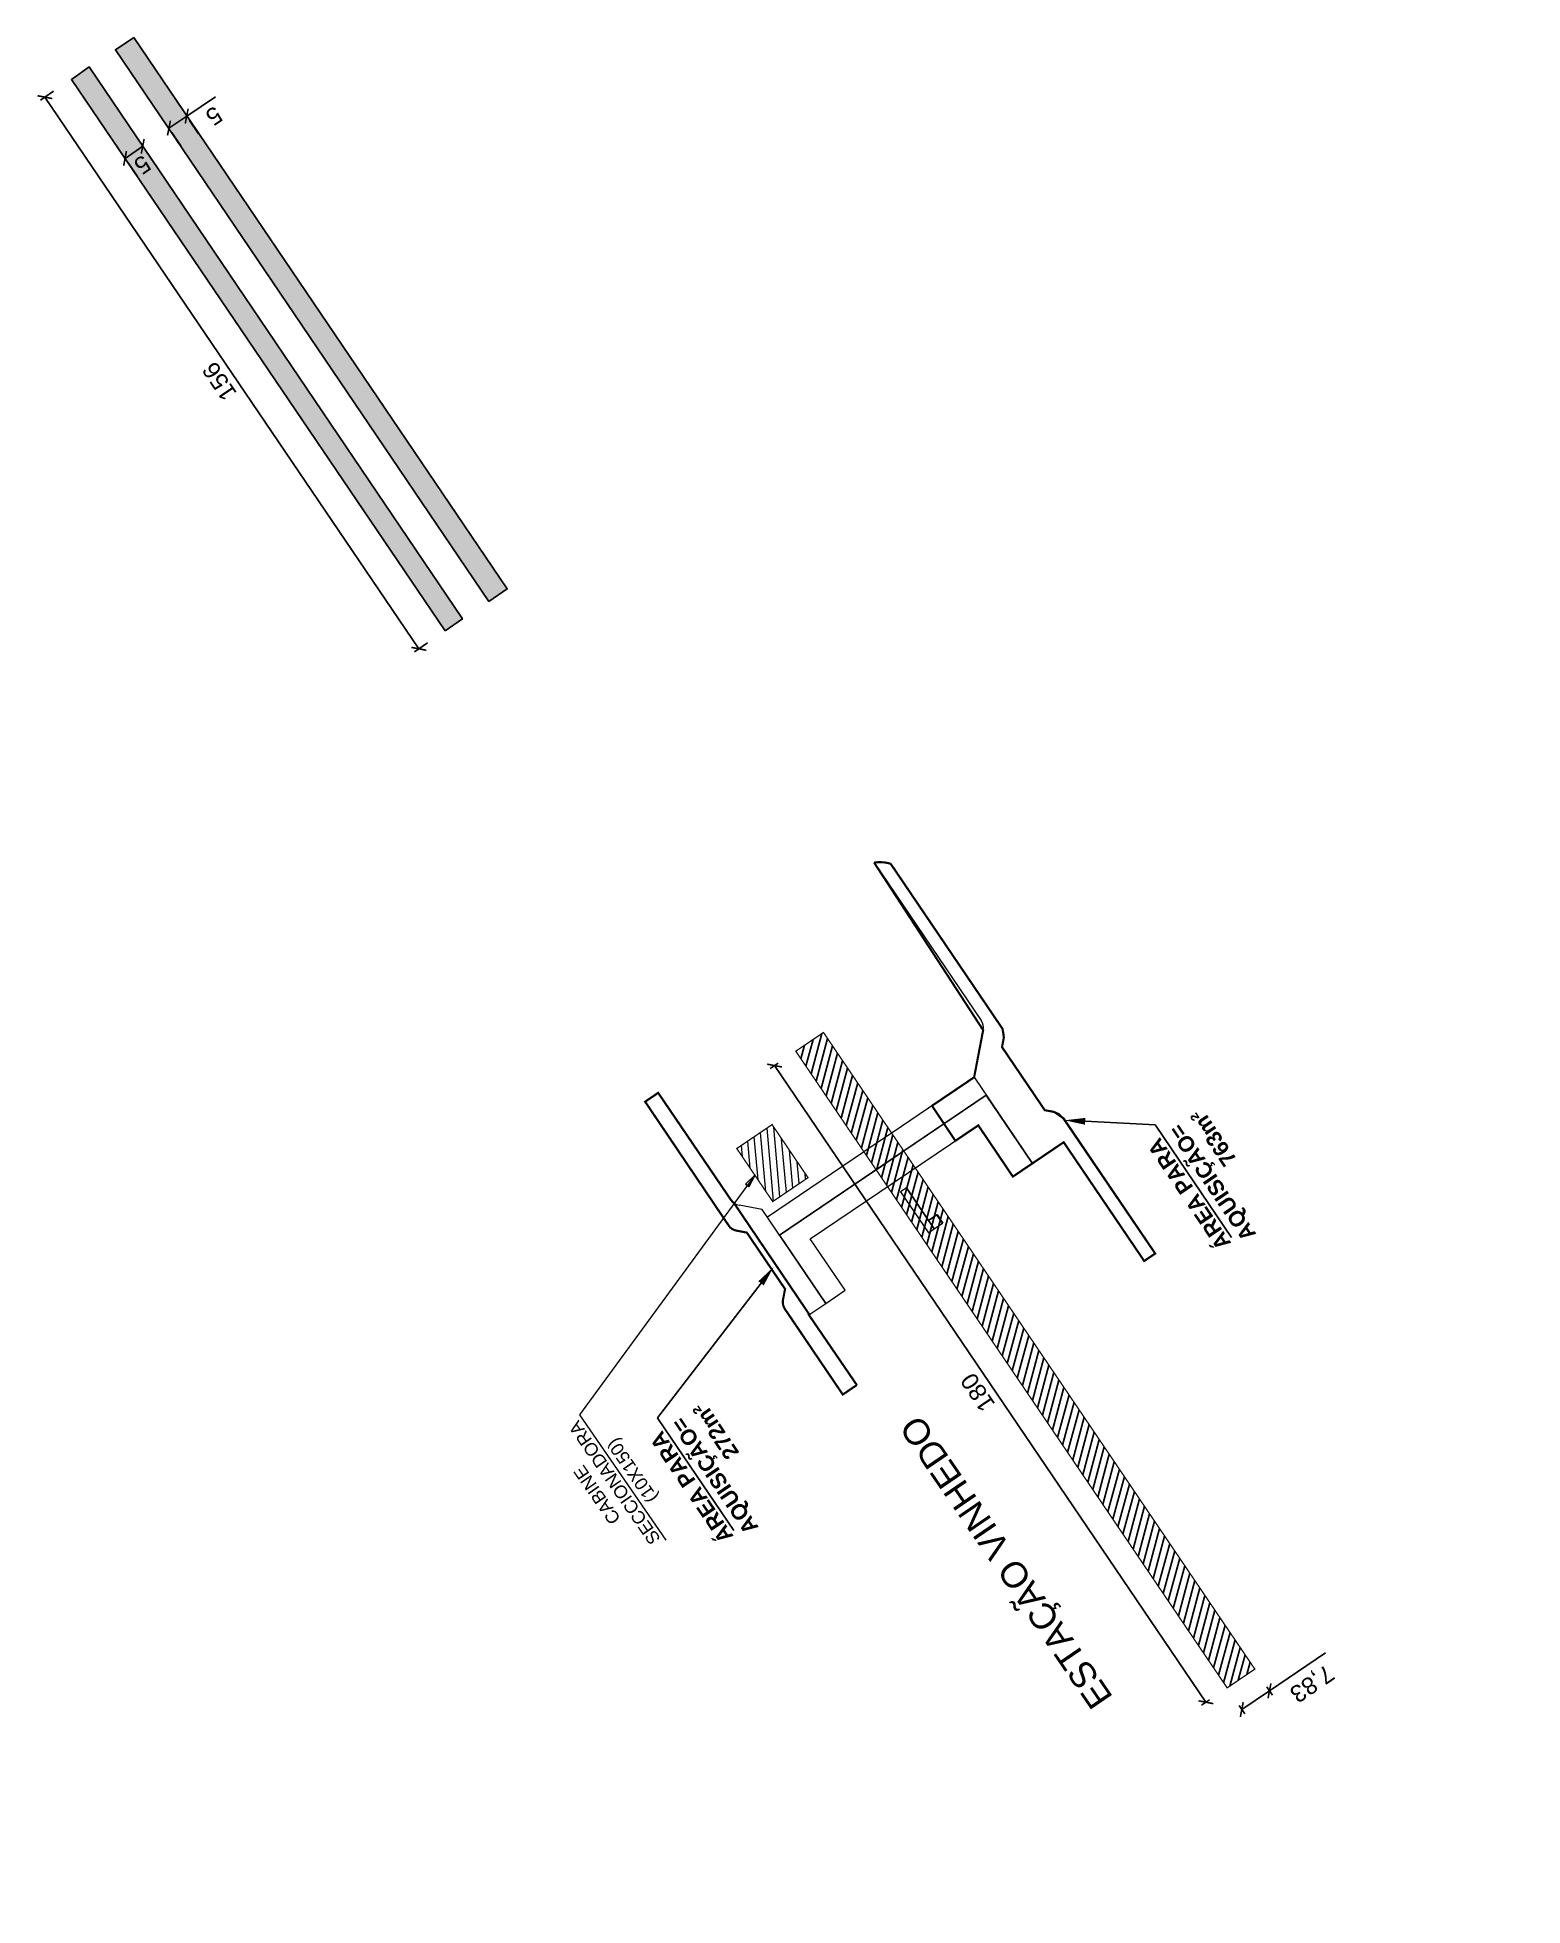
# Model space of a CAD drawing. Header units: metres. Extents: x 286532 to 329498, y 7396783 to 7466136.
# Drawn here: x 298083.6 to 298431.2, y 7451491.5 to 7451928.8 of the extents above; entities that cross this region are included whole.
import ezdxf
from ezdxf import colors
from ezdxf.entities.mleader import LeaderData, LeaderLine
from ezdxf.math import Vec2, Vec3

# ---------------------------------------------------------------- set-up
doc = ezdxf.new("R2010")
doc.units = ezdxf.units.M
doc.header["$LTSCALE"] = 10
doc.linetypes.add('DASHED', pattern=[0.75, 0.5, -0.25])
doc.linetypes.add('DASHED2', pattern=[0.375, 0.25, -0.125])
doc.layers.get('0').update_dxf_attribs({"color": 255})
for name, color, linetype, lineweight in [('_  ARQ-AUX-001', 1, 'Continuous', 5), ('_AUX-PLATAFORMA COTAS', 1, 'Continuous', 25), ('_AUX-PLATAFORMA EXISTENTE', 252, 'Continuous', 25), ('_AUX-PLATAFORMA NOVA', 3, 'DASHED', 25), ('_TEXTO DESAP ESTAÇÕES', 50, 'Continuous', 0)]:
    doc.layers.add(name, color=color, linetype=linetype, lineweight=lineweight)
doc.layers.add('TEXTO', color=3, linetype='Continuous')
doc.styles.add('ARIAL', font='arial.ttf')
doc.styles.add('DIM', font='arial.ttf', dxfattribs={"width": 0.8, "height": 1.5})
doc.styles.get("Standard").update_dxf_attribs({"font": 'arial.ttf'})
doc.dimstyles.new('ISO-25', dxfattribs={"dimtxt": 2.5, "dimasz": 2.5, "dimexe": 1.25, "dimexo": 0.625, "dimtad": 1, "dimtxsty": 'Standard', "dimcen": 2.5, "dimadec": 0, "dimazin": 0, "dimtfac": 1, "dimtmove": 0, "dimatfit": 3, "dimfxl": 1, "dimarcsym": 0})
doc.dimstyles.new('U-1_2000', dxfattribs={"dimscale": 2, "dimtxt": 1.5, "dimasz": 0.75, "dimexe": 0.75, "dimexo": 0.75, "dimgap": 0.25, "dimtad": 1, "dimzin": 4, "dimtxsty": 'DIM', "dimblk": 'ARCHTICK', "dimcen": 0.7, "dimdle": 0.75, "dimclrd": 256, "dimclre": 256, "dimclrt": 256, "dimaunit": 1, "dimadec": 3, "dimazin": 2, "dimtfac": 1, "dimtofl": 0, "dimtmove": 0, "dimatfit": 3, "dimldrblk": 'CLOSEDBLANK', "dimfxl": 0, "dimtolj": 1, "dimtzin": 0, "dimlwd": -1, "dimlwe": -1, "dimarcsym": 0})

msp = doc.modelspace()

# ---------------------------------------------------------------- texts
at = {"layer": '_  ARQ-AUX-001', "insert": (298219.03, 7451590.716), "char_height": 3, "attachment_point": 5, "rotation": 124.736, "style": 'ARIAL'}
msp.add_mtext_dynamic_manual_height_columns('CABINE SECCIONADORA (10X150)', width=30.32466, gutter_width=50, heights=[0], dxfattribs=at)
at = {"layer": 'TEXTO', "style": 'ARIAL'}
msp.add_text('ESTAÇÃO VINHEDO', height=6, rotation=124.33329, dxfattribs=at).set_placement((298335.48, 7451540.239))

# ---------------------------------------------------------------- blocks, each defined once
blk = doc.blocks.new('_ArchTick')
at = {"color": 0, "linetype": 'ByBlock', "const_width": 0.15}
blk.add_lwpolyline([(-0.5, -0.5), (0.5, 0.5)], dxfattribs=at)
blk = doc.blocks.new('A$C4DCA2627')
at = {"layer": '_  ARQ-AUX-001'}
for p, q in [((54.44, 108.93), (32.81, 108.97)), ((32.81, 108.97), (32.81, 105)), ((32.81, 105), (52.72, 105.08)), ((52.72, 105.08), (52.72, 100.3)), ((56.93, 108.96), (54.44, 108.93)), ((60.84, 106.3), (59.05, 108.09)), ((76.8, 106.3), (60.84, 106.3)), ((78.53, 108.04), (76.8, 106.3)), ((115.51, 108.82), (80.18, 108.88)), ((85.26, 105.08), (115.51, 105.13)), ((115.51, 105.13), (115.51, 108.82)), ((79.26, 100.3), (83.14, 104.2)), ((52.72, 100.3), (79.26, 100.3)), ((72.03, 100.3), (72.03, 73.14)), ((77.07, 73.14), (77.07, 100.3)), ((52.91, 71.12), (52.91, 69.48)), ((64.53, 71.12), (52.91, 71.12)), ((64.53, 69.48), (64.53, 71.12)), ((72.03, 73.14), (72.03, 73.01)), ((72.03, 73.01), (72.03, 65.17)), ((72.03, 73.01), (72.03, 73)), ((77.07, 73), (77.07, 73.14)), ((77.07, 65.17), (77.07, 73)), ((55.29, 69.52), (52.91, 69.52)), ((52.91, 69.52), (52.91, 67.12)), ((52.91, 69.48), (64.53, 69.48)), ((52.91, 67.08), (52.91, 67.12)), ((52.91, 67.12), (55.29, 67.12)), ((55.31, 67.08), (52.91, 67.08)), ((55.29, 67.12), (55.29, 69.52)), ((55.29, 67.12), (55.31, 67.12)), ((64.53, 69.48), (55.31, 69.48)), ((55.31, 69.48), (55.31, 67.08)), ((72.03, 65.17), (72.03, 65.14)), ((72.03, 65.14), (72.03, 41.88)), ((77.07, 65.14), (77.07, 65.17)), ((77.07, 64.99), (77.07, 65.14)), ((77.07, 41.88), (77.07, 64.99)), ((77.07, 41.87), (52.72, 41.87)), ((52.72, 41.87), (52.72, 33.03)), ((85.02, 33.92), (77.07, 41.87)), ((52.72, 33.03), (19.13, 33.02)), ((19.13, 33.02), (19.13, 29.97)), ((59.8, 30.87), (61.42, 32.49)), ((61.42, 32.49), (79.26, 32.49)), ((79.26, 32.49), (80.89, 30.86)), ((131.8, 33.06), (87.14, 33.04)), ((19.13, 29.97), (57.68, 29.99)), ((83.01, 29.99), (129.41, 30))]:
    blk.add_line(p, q, dxfattribs=at)
blk.add_lwpolyline([(52.72, 100.3), (52.72, 94.84), (67.29, 94.81), (67.2, 47.4), (52.72, 47.4), (52.72, 41.87), (72.03, 41.87), (72.03, 100.3), (52.72, 100.3)], dxfattribs=at)
for centre, radius, start, end in [((56.93, 105.96), 3, 45.0932, 90.0932), ((80.66, 105.92), 3, 99.2011, 135.0932), ((85.27, 102.08), 3, 90.0932, 135.0932), ((57.68, 32.99), 3, 270.0173, 315.0173), ((83.01, 32.99), 3, 225.0173, 270.0173), ((87.14, 36.04), 3, 225, 270.0173), ((123.69, 36.95), 9, 309.488, 334.4093)]:
    blk.add_arc(centre, radius, start, end, dxfattribs=at)
blk = doc.blocks.new('*D167')
at = {"layer": '_AUX-PLATAFORMA COTAS', "color": 0, "lineweight": -2, "ltscale": 0.05, "transparency": 16777216}
for p, q in [((298256.94, 7451688.69), (298255.08, 7451687.43)), ((298357.06, 7451539.1), (298256.12, 7451688.13)), ((298357.89, 7451539.66), (298356.03, 7451538.4))]:
    blk.add_line(p, q, dxfattribs=at)
at = {"layer": 'Defpoints', "color": 0, "ltscale": 0.05, "transparency": 16777216}
for p in [(298256.12, 7451688.13), (298261.08, 7451691.49), (298362.03, 7451542.46)]:
    blk.add_point(p, dxfattribs=at)
at = {"layer": '_AUX-PLATAFORMA COTAS', "color": 0, "lineweight": -2, "ltscale": 0.05, "transparency": 16777216, "xscale": 2.5, "yscale": 2.5, "zscale": 2.5}
for p, rotation in [((298256.12, 7451688.13), 124.1110728114907), ((298357.06, 7451539.1), 304.1110728114907)]:
    blk.add_blockref('_ArchTick', p, dxfattribs=dict(at, rotation=rotation))
at = {"layer": '_AUX-PLATAFORMA COTAS', "color": 0, "ltscale": 0.05, "transparency": 16777216, "insert": (298303.66, 7451611.63), "char_height": 4, "attachment_point": 5, "rotation": 124.1111}
blk.add_mtext('180', dxfattribs=at)
blk = doc.blocks.new('*D168')
at = {"layer": '_AUX-PLATAFORMA COTAS', "color": 0, "lineweight": -2, "ltscale": 0.05, "transparency": 16777216}
for p, q in [((298371.95, 7451541.77), (298385.08, 7451550.67)), ((298365.47, 7451537.38), (298371.95, 7451541.77)), ((298371.31, 7451542.72), (298372.66, 7451540.74)), ((298364.83, 7451538.33), (298366.18, 7451536.35))]:
    blk.add_line(p, q, dxfattribs=at)
at = {"layer": 'Defpoints', "color": 0, "ltscale": 0.05, "transparency": 16777216}
for p in [(298368.51, 7451546.86), (298362.03, 7451542.47), (298371.95, 7451541.77)]:
    blk.add_point(p, dxfattribs=at)
at = {"layer": '_AUX-PLATAFORMA COTAS', "color": 0, "lineweight": -2, "ltscale": 0.05, "transparency": 16777216, "xscale": 2.5, "yscale": 2.5, "zscale": 2.5}
for p, rotation in [((298371.95, 7451541.77), 34.11312590908596), ((298365.47, 7451537.38), 214.113125909086)]:
    blk.add_blockref('_ArchTick', p, dxfattribs=dict(at, rotation=rotation))
at = {"layer": '_AUX-PLATAFORMA COTAS', "color": 0, "ltscale": 0.05, "transparency": 16777216, "insert": (298381.74, 7451543.69), "char_height": 4, "attachment_point": 5, "rotation": 214.1131}
blk.add_mtext('7,83', dxfattribs=at)
blk = doc.blocks.new('*D169')
at = {"layer": '_AUX-PLATAFORMA COTAS', "color": 0, "lineweight": -2, "ltscale": 0.05, "transparency": 16777216}
for p, q in [((298087.37, 7451916.21), (298084.32, 7451914.14)), ((298172.87, 7451785.7), (298085.35, 7451914.84)), ((298174.89, 7451787.08), (298171.83, 7451785))]:
    blk.add_line(p, q, dxfattribs=at)
at = {"layer": 'Defpoints', "color": 0, "ltscale": 0.05, "transparency": 16777216}
for p in [(298091.51, 7451919.02), (298085.35, 7451914.84), (298179.03, 7451789.88)]:
    blk.add_point(p, dxfattribs=at)
at = {"layer": '_AUX-PLATAFORMA COTAS', "color": 0, "lineweight": -2, "ltscale": 0.05, "transparency": 16777216, "xscale": 2.5, "yscale": 2.5, "zscale": 2.5}
for p, rotation in [((298085.35, 7451914.84), 124.1260713209387), ((298172.87, 7451785.7), 304.1260713209388)]:
    blk.add_blockref('_ArchTick', p, dxfattribs=dict(at, rotation=rotation))
at = {"layer": '_AUX-PLATAFORMA COTAS', "color": 0, "ltscale": 0.05, "transparency": 16777216, "insert": (298126.18, 7451848.29), "char_height": 4, "attachment_point": 5, "rotation": 124.1261}
blk.add_mtext('156', dxfattribs=at)
blk = doc.blocks.new('*D170')
at = {"layer": '_AUX-PLATAFORMA COTAS', "color": 0, "lineweight": -2, "ltscale": 0.05, "transparency": 16777216}
for p, q in [((298104.1, 7451900.51), (298108.23, 7451903.33)), ((298110.99, 7451899.29), (298108.93, 7451902.3)), ((298106.85, 7451896.47), (298104.8, 7451899.48))]:
    blk.add_line(p, q, dxfattribs=at)
at = {"layer": 'Defpoints', "color": 0, "ltscale": 0.05, "transparency": 16777216}
for p in [(298108.17, 7451903.42), (298108.23, 7451903.33), (298104.03, 7451900.6)]:
    blk.add_point(p, dxfattribs=at)
at = {"layer": '_AUX-PLATAFORMA COTAS', "color": 0, "lineweight": -2, "ltscale": 0.05, "transparency": 16777216, "xscale": 2.5, "yscale": 2.5, "zscale": 2.5}
for p, rotation in [((298104.1, 7451900.51), 214.314719285944), ((298108.23, 7451903.33), 34.31471928594404)]:
    blk.add_blockref('_ArchTick', p, dxfattribs=dict(at, rotation=rotation))
at = {"layer": '_AUX-PLATAFORMA COTAS', "color": 0, "ltscale": 0.05, "transparency": 16777216, "insert": (298108.15, 7451899), "char_height": 4, "attachment_point": 5, "rotation": 214.3147}
blk.add_mtext('5', dxfattribs=at)
blk = doc.blocks.new('*D171')
at = {"layer": '_AUX-PLATAFORMA COTAS', "color": 0, "lineweight": -2, "ltscale": 0.05, "transparency": 16777216}
for p, q in [((298118.53, 7451910.4), (298125.29, 7451914.95)), ((298114.38, 7451907.61), (298118.53, 7451910.4)), ((298117.17, 7451903.46), (298115.08, 7451906.58)), ((298121.32, 7451906.25), (298119.22, 7451909.37))]:
    blk.add_line(p, q, dxfattribs=at)
at = {"layer": 'Defpoints', "color": 0, "ltscale": 0.05, "transparency": 16777216}
for p in [(298118.53, 7451910.4), (298118.53, 7451910.4), (298114.38, 7451907.61)]:
    blk.add_point(p, dxfattribs=at)
at = {"layer": '_AUX-PLATAFORMA COTAS', "color": 0, "lineweight": -2, "ltscale": 0.05, "transparency": 16777216, "xscale": 2.5, "yscale": 2.5, "zscale": 2.5}
for p, rotation in [((298118.53, 7451910.4), 33.93374696662256), ((298114.38, 7451907.61), 213.9337469666226)]:
    blk.add_blockref('_ArchTick', p, dxfattribs=dict(at, rotation=rotation))
at = {"layer": '_AUX-PLATAFORMA COTAS', "color": 0, "ltscale": 0.05, "transparency": 16777216, "insert": (298124.92, 7451910.44), "char_height": 4, "attachment_point": 5, "rotation": 213.9337}
blk.add_mtext('5', dxfattribs=at)

# ---------------------------------------------------------------- dimensions: what is measured, and where the dimension line sits
at = {"layer": '_AUX-PLATAFORMA COTAS', "ltscale": 0.05}
for p1, p2, distance, picture, middle in [((298179.032, 7451789.882), (298091.514, 7451919.019), 7.445, '*D169', (298126.177, 7451848.286)), ((298114.38, 7451907.613), (298118.527, 7451910.402), 0, '*D171', (298124.919, 7451910.443)), ((298362.028, 7451542.461), (298261.084, 7451691.494), 5.997, '*D167', (298303.658, 7451611.628)), ((298362.03, 7451542.471), (298368.51, 7451546.86), -6.143, '*D168', (298381.744, 7451543.69))]:
    dim = msp.add_aligned_dim(p1=p1, p2=p2, distance=distance, dimstyle='ISO-25', override={"dimtxt": 4, "dimexo": 5, "dimgap": 1.5, "dimtad": 2, "dimblk1": 'ArchTick', "dimblk2": 'ArchTick', "dimsah": 1}, dxfattribs=at)
    dim.commit()
    dim.dimension.update_dxf_attribs({"geometry": picture, "text_midpoint": middle})
dim = msp.add_linear_dim(base=(298108.229, 7451903.33), p1=(298104.034, 7451900.599), p2=(298108.167, 7451903.42), angle=34.31472, dimstyle='ISO-25', override={"dimtxt": 4, "dimexo": 5, "dimgap": 1.5, "dimtad": 2, "dimblk1": 'ArchTick', "dimblk2": 'ArchTick', "dimsah": 1}, dxfattribs=at)
dim.commit()
dim.dimension.update_dxf_attribs({"geometry": '*D170', "text_midpoint": (298106.162, 7451901.919), "dimtype": 161})

# ---------------------------------------------------------------- hatches: boundary and pattern name
at = {"layer": '_  ARQ-AUX-001', "true_color": 0xe60000}
h = msp.add_hatch(dxfattribs=at)
h.set_pattern_fill('ANSI31', color=1, scale=0.5, angle=50)
h.set_pattern_definition([(95, (9.2719, -13.6922), (-1.58145908322, -0.1383597416), [])])
h.paths.add_polyline_path([(298247.276, 7451668.72), (298255.533, 7451674.312), (298263.944, 7451661.892), (298255.686, 7451656.3)])
at = {"layer": '_AUX-PLATAFORMA EXISTENTE', "true_color": 0xa1a1a1}
h = msp.add_hatch(color=253, dxfattribs=at)
h.dxf.hatch_style = 1
h.paths.add_polyline_path([(298106.125, 7451928.834), (298101.864, 7451925.916), (298189.261, 7451796.81), (298193.56, 7451799.712)])
h.paths.add_polyline_path([(298179.018, 7451789.914), (298183.073, 7451792.689), (298095.709, 7451921.923), (298091.542, 7451918.967)])
at = {"layer": '_AUX-PLATAFORMA NOVA', "linetype": 'DASHED2', "ltscale": 2, "true_color": 0x05ff05}
h = msp.add_hatch(dxfattribs=at)
h.set_pattern_fill('ANSI31', color=3, scale=0.5, angle=30)
h.paths.add_polyline_path([(298267.563, 7451695.883), (298368.517, 7451546.849), (298362.037, 7451542.46), (298261.084, 7451691.494)])

# ---------------------------------------------------------------- linework, layer by layer
at = {"layer": '_  ARQ-AUX-001', "color": 1, "true_color": 0xe60000, "const_width": 0.3}
msp.add_lwpolyline([(298247.276, 7451668.72), (298255.533, 7451674.312), (298263.944, 7451661.892), (298255.686, 7451656.3), (298247.276, 7451668.72)], dxfattribs=at)
at = {"layer": '_AUX-PLATAFORMA EXISTENTE', "color": 1}
for points in [[(298106.125, 7451928.834), (298101.864, 7451925.916), (298189.261, 7451796.81), (298193.56, 7451799.712)], [(298179.018, 7451789.914), (298183.073, 7451792.689), (298095.709, 7451921.923), (298091.542, 7451918.967)]]:
    msp.add_lwpolyline(points, close=True, dxfattribs=at)
at = {"layer": '_AUX-PLATAFORMA NOVA', "color": 3, "linetype": 'DASHED2', "ltscale": 2, "true_color": 0x05ff05, "const_width": 0.3, "flags": 128}
msp.add_lwpolyline([(298267.563, 7451695.883), (298368.517, 7451546.849), (298362.037, 7451542.46), (298261.084, 7451691.494)], close=True, dxfattribs=at)
at = {"layer": '_TEXTO DESAP ESTAÇÕES', "color": 240, "const_width": 0.5, "flags": 128}
for points in [[(298292.956, 7451678.724), (298302.821, 7451685.387), (298302.821, 7451685.387), (298304.934, 7451696.432), (298279.411, 7451735.653, -0.1091701), (298283.286, 7451735.387), (298309.466, 7451696.739), (298309.784, 7451694.727), (298309.349, 7451692.463), (298319.356, 7451677.699), (298321.61, 7451677.266), (298323.772, 7451675.755), (298345.205, 7451644.134), (298342.628, 7451642.388), (298323.782, 7451670.191), (298311.892, 7451662.138), (298311.892, 7451662.138), (298311.892, 7451662.138), (298303.796, 7451674.139), (298298.439, 7451670.524), (298292.956, 7451678.724)], [(298275.353, 7451613.341), (298272.08, 7451611.124), (298258.559, 7451631.096, -0.1984221), (298258.096, 7451633.339), (298258.571, 7451635.827), (298249.624, 7451649.035), (298247.208, 7451649.496, -0.1579015), (298245.587, 7451650.385), (298225.822, 7451679.675), (298228.874, 7451681.749), (298245.882, 7451656.728, 0.085189), (298246.586, 7451655.997), (298264.25, 7451629.865), (298264.133, 7451629.785), (298275.368, 7451613.351)]]:
    msp.add_lwpolyline(points, format="xyb", dxfattribs=at)

# ---------------------------------------------------------------- block references
at = {"rotation": 124.1131259076364}
msp.add_blockref('A$C4DCA2627', (298380.701, 7451645.068), dxfattribs=at)

msp.set_redraw_order([(e.dxf.handle, doc.entitydb.next_handle()) for e in msp.query("TEXT MTEXT ATTDEF DIMENSION ARC_DIMENSION")])  # texts and dimensions are drawn at this point

# ---------------------------------------------------------------- leaders
at = {"layer": '_  ARQ-AUX-001'}
msp.add_leader([(298251.481, 7451662.51), (298210.453, 7451606.388), (298230.692, 7451577.054)], dimstyle='U-1_2000', override={"dimscale": 1, "dimasz": 3}, dxfattribs=at)
at = {"layer": '_TEXTO DESAP ESTAÇÕES', "color": 2}
ml = msp.add_multileader_mtext('Standard', dxfattribs=at)
ml.set_content('{\\fArial|b1|i0|c0|p34;ÁREA PARA \\P\\pxqr;AQUISIÇÃO=\\P763m²}', color=2, style='ARIAL')
ml.set_leader_properties()
ml.build(insert=Vec2(0, 0))
ml.multileader.update_dxf_attribs({"text_right_attachment_type": 6, "dogleg_length": 0.363, "arrow_head_size": 4.838})
ctx = ml.context
ctx.base_point, ctx.char_height, ctx.arrow_head_size, ctx.landing_gap_size, ctx.plane_origin, ctx.plane_x_axis, ctx.plane_y_axis = Vec3(298363.715, 7451642.44), 3.6288, 4.838, 2.419, Vec3(298061.114, 7451646.834), Vec3(-0.5605496, 0.8281209), Vec3(-0.8281209, -0.5605496)
ctx.right_attachment, ctx.text_align_type = 6, 2
notes = []
notes.append((ctx, [(1, (1, 1, 0), (298345.193, 7451674.279), (0.5605496, -0.8281209), 0.435, [(0, [(298323.985, 7451675.327)], 0, [])])]))
ctx.mtext.insert, ctx.mtext.text_direction, ctx.mtext.rotation, ctx.mtext.width, ctx.mtext.defined_height, ctx.mtext.alignment, ctx.mtext.flow_direction = Vec3(298343.187, 7451669.474), Vec3(-0.5605496, 0.8281209), 2.1658456, 132.06332, 34.76, 3, 5
ml = msp.add_multileader_mtext('Standard', dxfattribs=at)
ml.set_content('{\\fArial|b1|i0|c0|p34;ÁREA PARA \\PAQUISIÇÃO=\\P272m²}', color=2, style='ARIAL')
ml.set_leader_properties()
ml.build(insert=Vec2(0, 0))
ml.multileader.update_dxf_attribs({"text_right_attachment_type": 6, "dogleg_length": 0.363, "arrow_head_size": 4.838})
ctx = ml.context
ctx.base_point, ctx.char_height, ctx.arrow_head_size, ctx.landing_gap_size, ctx.plane_origin, ctx.plane_x_axis, ctx.plane_y_axis = Vec3(298247.216, 7451573.792), 3.6288, 4.838, 2.419, Vec3(297993.029, 7451612.509), Vec3(-0.5605496, 0.8281209), Vec3(-0.8281209, -0.5605496)
ctx.right_attachment, ctx.text_align_type = 6, 2
notes.append((ctx, [(1, (1, 1, 0), (298228.72, 7451605.649), (0.5605496, -0.8281209), 0.435, [(0, [(298255.9, 7451641.003)], 0, [])])]))
ctx.mtext.insert, ctx.mtext.text_direction, ctx.mtext.rotation, ctx.mtext.width, ctx.mtext.defined_height, ctx.mtext.alignment, ctx.mtext.line_spacing_style, ctx.mtext.flow_direction = Vec3(298226.714, 7451600.844), Vec3(-0.5605496, 0.8281209), 2.1658456, 132.06332, 34.76, 3, 2, 5
for ctx, leaders in notes:
    for number, flags, end, landing, length, lines in leaders:
        leader = LeaderData()
        leader.index, (leader.has_last_leader_line, leader.has_dogleg_vector, leader.attachment_direction) = number, flags
        leader.last_leader_point, leader.dogleg_vector, leader.dogleg_length = Vec3(end), Vec3(landing), length
        for number, points, colour, breaks in lines:
            line = LeaderLine()
            line.index, line.vertices, line.color, line.breaks = number, Vec3.list(points), colors.encode_raw_color(colour), breaks
            leader.lines.append(line)
        ctx.leaders.append(leader)

doc.saveas('drawing.dxf')
